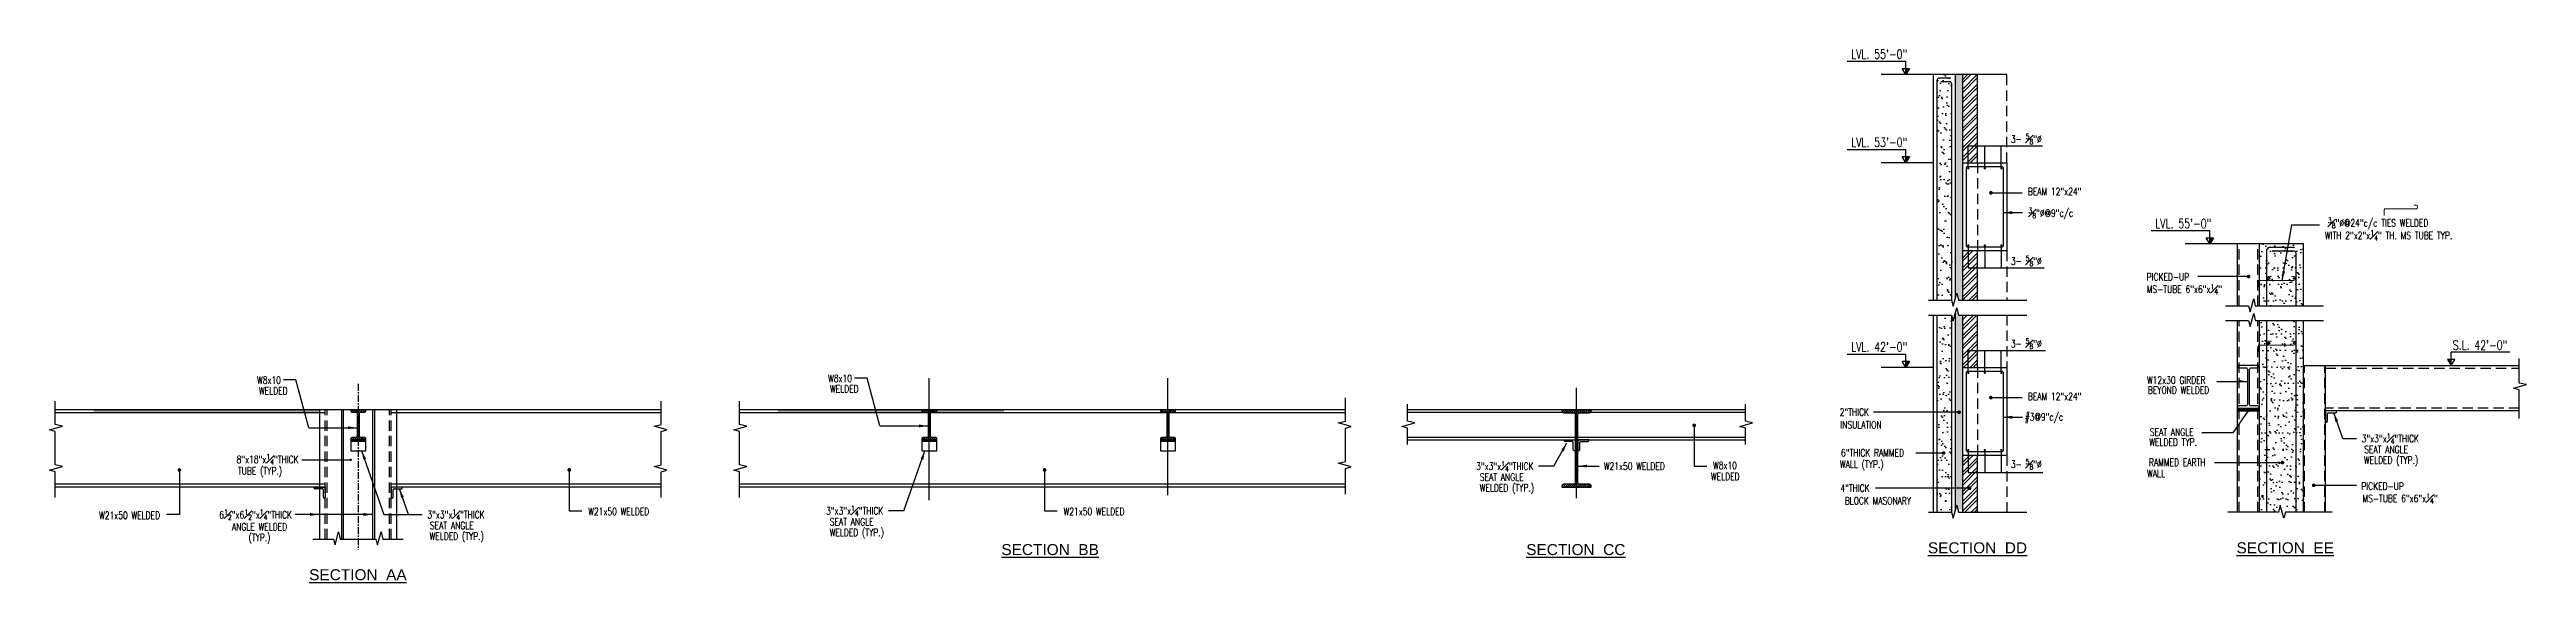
# Model space of a CAD drawing. Header units: inches. Extents: x 54519 to 57616, y 6659 to 8963.
# Drawn here: x 55393 to 56068, y 6659 to 6804 of the extents above; entities that cross this region are included whole.
import ezdxf
from ezdxf.enums import TextEntityAlignment as Align

# ---------------------------------------------------------------- set-up
doc = ezdxf.new("R2010")
doc.units = ezdxf.units.IN
doc.header["$LTSCALE"] = 15
doc.header["$MEASUREMENT"] = 0
doc.linetypes.add('CENTER', pattern=[2, 1.25, -0.25, 0.25, -0.25])
doc.linetypes.add('HIDDEN', pattern=[0.375, 0.25, -0.125])
for name, color, linetype in [('A-HATCH RCC', 8, 'Continuous'), ('A-TEXT-P', 242, 'Continuous'), ('BAR', 4, 'Continuous'), ('GC', 3, 'Continuous'), ('GIRDER', 6, 'HIDDEN'), ('Grid line', 1, 'CENTER'), ('HATCH', 253, 'Continuous'), ('L', 2, 'Continuous'), ('S-GRID', 8, 'CENTER'), ('WALL', 7, 'Continuous')]:
    doc.layers.add(name, color=color, linetype=linetype)
doc.layers.add('TIES', color=4, linetype='Continuous', lineweight=18)
doc.styles.add('1-2', font='simplex.shx', dxfattribs={"width": 0.75, "height": 1.75})
doc.styles.add('16 scale', font='arial.ttf')
doc.styles.add('ROMANS', font='simplex.shx', dxfattribs={"width": 0.75})

msp = doc.modelspace()

# ---------------------------------------------------------------- texts
at = {"layer": 'A-TEXT-P', "color": 4, "style": '16 scale'}
for s, p in [('%%USECTION  BB', (55665.5714198, 6666.5755469)), ('%%USECTION  CC', (55808.7618658, 6666.5755469)), ('%%USECTION  DD', (55918.1549652, 6667.0557455)), ('%%USECTION  EE', (56001.9892081, 6667.0557455)), ('%%USECTION  AA', (55477.0355308, 6659.7315916))]:
    msp.add_text(s, height=3, dxfattribs=at).set_placement(p, align=Align.CENTER)
at = {"layer": 'GIRDER', "color": 2, "linetype": 'Continuous', "ltscale": 5, "insert": (55931.4748816, 6779.8138653), "char_height": 2, "width": 11.228555458, "attachment_point": 5, "style": 'ROMANS'}
msp.add_mtext('\\A1;3- {\\H0.7x;\\S5#8;\\H1.4286x;"%%C}', dxfattribs=at)
at = {"layer": 'GIRDER', "color": 2, "linetype": 'Continuous', "ltscale": 5, "char_height": 2, "attachment_point": 5, "style": 'ROMANS'}
for s, insert in [('\\A1;BEAM 12"x24"', (55939.1785886, 6765.5397548)), ('\\A1;{\\H0.7x;\\S3#8;}"%%C@9"c/c', (55938.1293232, 6759.5563889)), ('\\A1;WITH 2"x2"x{\\H0.7x;\\S1#4;}" TH. MS TUBE TYP.', (56030.1445912, 6753.6018401)), ('\\A1;{\\H0.7x;\\S3#8;}"%%C@24"c/c TIES WELDED', (56027.2791516, 6756.8453673)), ('\\A1;3- {\\H0.7x;\\S5#8;\\H1.4286x;"%%C}', (55931.4748816, 6746.6129537)), ('\\A1;PICKED-UP ', (55970.0249656, 6742.289855)), ('\\A1;MS-TUBE 6"x6"x{\\H0.7x;\\S1#4;}"', (55974.5135774, 6738.9532257)), ('\\A1;3- {\\H0.7x;\\S5#8;\\H1.4286x;"%%C}', (55931.4748816, 6724.1224821)), ('W8x10', (55452.8185546, 6714.1834466)), ('W8x10', (55608.3615599, 6714.6834466)), ('WELDED', (55609.5213901, 6711.8167671)), ('\\A1;W12x30 GIRDER', (55972.3202618, 6714.221477)), ('WELDED', (55453.9783848, 6711.3167671)), ('\\A1;2"THICK ', (55884.6228442, 6705.5233743)), ('\\A1;BEAM 12"x24"', (55939.1785886, 6709.7799239)), ('\\A1;BEYOND WELDED', (55972.9080078, 6711.4952361)), ('\\A1;INSULATION', (55886.4179007, 6702.0605912)), ('\\A1;#3@9"c/c', (55936.2626763, 6703.8650057)), ('\\A1;SEAT ANGLE', (55971.0758739, 6700.0507441)), ('\\A1;3"x3"x{\\H0.7x;\\S1#4;}"THICK', (56030.6106632, 6698.2783369)), ('\\A1;8"x18"x{\\H0.7x;\\S1#4;}"THICK', (55452.4332735, 6692.6236309)), ('\\A1;WALL (TYP.)', (55886.6508854, 6690.9768648)), ('\\A1;6"THICK RAMMED', (55889.5689645, 6694.4396478)), ('\\A1;3- {\\H0.7x;\\S5#8;}"%%C', (55931.4748816, 6691.2903194)), ('\\A1;WELDED TYP.', (55971.4581486, 6697.3245031)), ('\\A1;RAMMED EARTH', (55972.5709532, 6691.8246612)), ('\\A1;WELDED (TYP.)', (56030.8111011, 6692.0949327)), ('\\A1;SEAT ANGLE', (56029.4822504, 6695.3307892)), ('\\A1;TUBE (TYP.)', (55450.3623826, 6689.1608479)), ('\\A1;3"x3"x{\\H0.7x;\\S1#4;}"THICK', (55789.4056385, 6690.7506852)), ('\\A1;WELDED (TYP.)', (55789.9870081, 6684.567281)), ('\\A1;SEAT ANGLE', (55788.5795648, 6687.8031374)), ('W21x50 WELDED', (55824.6942965, 6690.7656388)), ('WELDED', (55849.4615538, 6687.9334785)), ('W8x10', (55849.3856363, 6690.9970447)), ('\\A1;4"THICK', (55884.7900534, 6684.8351455)), ('\\A1;WALL', (55966.8093264, 6688.781673)), ('\\A1;PICKED-UP ', (56028.5017203, 6685.3188225)), ('W21x50 WELDED', (55548.0707269, 6678.4217482)), ('\\A1;3"x3"x{\\H0.7x;\\S1#4;}"THICK', (55612.3461682, 6678.6106852)), ('W21x50 WELDED', (55677.539966, 6678.4217482)), ('\\A1;BLOCK MASONARY', (55891.0396779, 6681.3723625)), ('\\A1;MS-TUBE 6"x6"x{\\H0.7x;\\S1#4;}"', (56033.2610026, 6681.9821932)), ('W21x50 WELDED', (55414.8537584, 6677.3975647)), ('\\A1;6{\\H0.7x;\\S1#2;}"x6{\\H0.7x;\\S1#2;}"x{\\H0.7x;\\S1#4;}"THICK', (55449.1834126, 6677.5409274)), ('\\A1;ANGLE WELDED ', (55450.2373975, 6674.2820524)), ('\\A1;(TYP.)', (55450.2373975, 6671.0279212)), ('\\A1;3"x3"x{\\H0.7x;\\S1#4;}"THICK', (55503.754082, 6677.578315)), ('\\A1;WELDED (TYP.)', (55503.9545199, 6671.3949108)), ('\\A1;SEAT ANGLE', (55502.6256692, 6674.6307672)), ('\\A1;WELDED (TYP.)', (55612.9275379, 6672.427281)), ('\\A1;SEAT ANGLE', (55611.5200946, 6675.6631374))]:
    msp.add_mtext(s, dxfattribs=dict(at, insert=insert))
at = {"layer": 'L', "color": 2, "char_height": 2.5, "attachment_point": 5, "style": '1-2'}
for s, insert in [('\\A1;LVL. 55\'-0"', (55891.3843269, 6802.9382253)), ('\\A1;LVL. 53\'-0"', (55891.3843269, 6778.9382253)), ('\\A1;LVL. 55\'-0"', (55974.2105887, 6756.8347008)), ('\\A1;LVL. 42\'-0"', (55891.3843269, 6723.2468421)), ('\\A1;S.L. 42\'-0"', (56055.0464759, 6723.7327102))]:
    msp.add_mtext(s, dxfattribs=dict(at, insert=insert))

# ---------------------------------------------------------------- hatches: boundary and pattern name
at = {"layer": 'A-HATCH RCC'}
h = msp.add_hatch(dxfattribs=at)
h.set_pattern_fill('AR-SAND,_O', color=2, scale=1.75, angle=353)
h.set_pattern_definition([(30.5, (-56.7826, 0), (0.30151963, 3.36024233), [0, -2.66, 0, -2.975, 0, -2.84375]), (0.5, (-56.7826, 0), (3.67590676, 4.5245002), [0, -1.435, 0, -2.3975, 0, -0.91875]), (320.5, (-58.919, 0.2623), (5.41033357, -0.65432772), [0, -0.875, 0, -3.15, 0, -4.1125]), (310.5, (-58.919, 0.2623), (5.408692, 0.88336295), [0, -0.4375, 0, -2.065, 0, -2.3625])])
h.paths.add_polyline_path([(55911.1503535, 6797.3698371), (55907.1512624, 6797.3698371), (55907.1512624, 6735.9327894), (55911.1503535, 6735.9327894)])
h.paths.add_polyline_path([(55911.1503535, 6731.8115905), (55911.1171874, 6731.9254457), (55907.1512624, 6731.9254457), (55907.1512624, 6705.4495882), (55911.1503535, 6705.4495882)])
h.paths.add_polyline_path([(55911.1503535, 6705.4495882), (55907.1512624, 6705.4495882), (55907.1512624, 6694.3658618), (55908.6892438, 6694.3658618, -1), (55909.1892438, 6694.3658618, -1), (55908.6892438, 6694.3658618), (55907.1512624, 6694.3658618), (55907.1512624, 6684.7613595), (55911.1503535, 6684.7613595)])
h.paths.add_polyline_path([(55911.1503535, 6684.7613595), (55907.1512624, 6684.7613595), (55907.1512624, 6678.2270466), (55911.1503535, 6678.2270466)])
h = msp.add_hatch(dxfattribs=at)
h.set_pattern_fill('AR-SAND,_O', color=2, scale=1.75, angle=353)
h.set_pattern_definition([(30.5, (917.7422, -5137.6734), (0.30151963, 3.36024233), [0, -2.66, 0, -2.975, 0, -2.84375]), (0.5, (917.742, -5137.6734), (3.67590676, 4.5245002), [0, -1.435, 0, -2.3975, 0, -0.91875]), (320.5, (915.6057, -5137.411), (5.41033357, -0.65432772), [0, -0.875, 0, -3.15, 0, -4.1125]), (310.5, (915.6057, -5137.411), (5.408692, 0.88336295), [0, -0.4375, 0, -2.065, 0, -2.3625])])
edge = h.paths.add_edge_path(flags=16)
edge.add_arc((55998.6589363, 6723.2680403), 0.15625, 0, 360)
edge = h.paths.add_edge_path(flags=16)
edge.add_arc((56003.3321626, 6723.2680403), 0.15625, 0, 360)
h.paths.add_polyline_path([(55994.9775242, 6734.397907), (55997.9775242, 6734.397907), (55997.9775242, 6751.2663126), (55994.9775242, 6751.2663126)])
h.paths.add_polyline_path([(55997.9775242, 6730.3905634), (55994.9775242, 6730.3905634), (55994.9775242, 6678.2270466), (55997.9775242, 6678.2270466)])
h.paths.add_polyline_path([(56003.9775242, 6730.3905634), (55997.9775242, 6730.3905634), (55997.9775242, 6678.2270466), (56000.1296319, 6678.2270466), (56000.5720664, 6680.1847625), (56001.5558387, 6676.662474), (56002.0115992, 6678.2270466), (56003.9775242, 6678.2270466)])
h.paths.add_polyline_path([(55997.9775242, 6734.397907), (56003.9775242, 6734.397907), (56003.9775242, 6751.2663126), (55997.9775242, 6751.2663126)])
h.paths.add_polyline_path([(56006.9775242, 6730.3905634), (56003.9775242, 6730.3905634), (56003.9775242, 6678.2270466), (56006.9775242, 6678.2270466)])
h.paths.add_polyline_path([(56003.9775242, 6734.397907), (56006.9775242, 6734.397907), (56006.9775242, 6751.2663126), (56003.9775242, 6751.2663126)])
at = {"layer": 'HATCH'}
h = msp.add_hatch(dxfattribs=at)
h.set_pattern_fill('INSUL', color=256, scale=5, angle=45)
h.set_pattern_definition([(45, (-56.7826, 0), (-1.325825215, 1.325825215), []), (45, (-57.2246, 0.442), (-1.325825215, 1.325825215), [0.625, -0.625]), (45, (-57.6665, 0.8839), (-1.325825215, 1.325825215), [0.625, -0.625])])
h.paths.add_polyline_path([(55914.1502943, 6797.3698371), (55912.1503535, 6797.3698371), (55912.1503535, 6736.4355537), (55912.5567202, 6737.8905052), (55912.9991547, 6735.9327894), (55914.1502943, 6735.9327894)])
edge = h.paths.add_edge_path()
edge.add_line((55914.1502943, 6731.9254457), (55912.9991547, 6731.9254457))
edge.add_line((55912.9991547, 6731.9254457), (55912.5567202, 6733.8831616))
edge.add_line((55912.5567202, 6733.8831616), (55912.1503535, 6732.42821))
edge.add_line((55912.1503535, 6732.42821), (55912.1503535, 6705.4495882))
edge.add_line((55912.1503535, 6705.4495882), (55912.8899492, 6705.4495882))
edge.add_arc((55913.1399492, 6705.4495882), 0.25, 0, 180, ccw=False)
edge.add_arc((55913.1399492, 6705.4495882), 0.25, -180, 0, ccw=False)
edge.add_line((55912.8899492, 6705.4495882), (55912.1503535, 6705.4495882))
edge.add_line((55912.1503535, 6705.4495882), (55912.1503535, 6678.9856284))
edge.add_line((55912.1503535, 6678.9856284), (55914.1502943, 6678.9856284))
edge.add_line((55914.1502943, 6678.9856284), (55914.1502943, 6731.9254457))
at = {"layer": 'HATCH', "linetype": 'Continuous', "ltscale": 5}
h = msp.add_hatch(dxfattribs=at)
h.set_pattern_fill('_USER', color=256, scale=0.375, angle=45, style=0, pattern_type=0)
h.set_pattern_definition([(45, (761.003, -8230.0849), (-0.265165043, 0.265165043), [])])
h.paths.add_polyline_path([(55478.812266, 6705.4866053, 0.4142135624), (55479.187266, 6705.8616053), (55479.187266, 6706.1042991), (55475.062266, 6706.1042991), (55475.062266, 6705.8616053, 0.4142135624), (55475.437266, 6705.4866053), (55476.4442695, 6705.4866053, -0.4142135624), (55476.8192695, 6705.1116053), (55476.8192695, 6698.9869928, -0.4142135624), (55476.4442695, 6698.6119928), (55475.437266, 6698.6119928, 0.4142135623), (55475.062266, 6698.2369928), (55475.062266, 6697.9942991), (55479.187266, 6697.9942991), (55479.187266, 6698.2369928, 0.4142135624), (55478.812266, 6698.6119928), (55477.8052625, 6698.6119928, -0.4142135624), (55477.4302625, 6698.9869928), (55477.4302625, 6705.1116053, -0.4142135624), (55477.8052625, 6705.4866053)])
h = msp.add_hatch(dxfattribs=at)
h.set_pattern_fill('_USER', color=256, scale=0.375, angle=45, style=0, pattern_type=0)
h.set_pattern_definition([(45, (916.546, -8230.0849), (-0.265165043, 0.265165043), [])])
h.paths.add_polyline_path([(55634.3552712, 6705.4866053, 0.4142135624), (55634.7302712, 6705.8616053), (55634.7302712, 6706.1042991), (55630.6052712, 6706.1042991), (55630.6052712, 6705.8616053, 0.4142135624), (55630.9802712, 6705.4866053), (55631.9872747, 6705.4866053, -0.4142135624), (55632.3622747, 6705.1116053), (55632.3622747, 6698.9869928, -0.4142135624), (55631.9872747, 6698.6119928), (55630.9802712, 6698.6119928, 0.4142135623), (55630.6052712, 6698.2369928), (55630.6052712, 6697.9942991), (55634.7302712, 6697.9942991), (55634.7302712, 6698.2369928, 0.4142135624), (55634.3552712, 6698.6119928), (55633.3482678, 6698.6119928, -0.4142135624), (55632.9732678, 6698.9869928), (55632.9732678, 6705.1116053, -0.4142135624), (55633.3482678, 6705.4866053)])
h = msp.add_hatch(dxfattribs=at)
h.set_pattern_fill('_USER', color=256, scale=0.375, angle=45, style=0, pattern_type=0)
h.set_pattern_definition([(45, (981.546, -8230.0849), (-0.265165043, 0.265165043), [])])
h.paths.add_polyline_path([(55699.3552712, 6705.4866053, 0.4142135624), (55699.7302712, 6705.8616053), (55699.7302712, 6706.1042991), (55695.6052712, 6706.1042991), (55695.6052712, 6705.8616053, 0.4142135624), (55695.9802712, 6705.4866053), (55696.9872747, 6705.4866053, -0.4142135624), (55697.3622747, 6705.1116053), (55697.3622747, 6698.9869928, -0.4142135624), (55696.9872747, 6698.6119928), (55695.9802712, 6698.6119928, 0.4142135623), (55695.6052712, 6698.2369928), (55695.6052712, 6697.9942991), (55699.7302712, 6697.9942991), (55699.7302712, 6698.2369928, 0.4142135624), (55699.3552712, 6698.6119928), (55698.3482678, 6698.6119928, -0.4142135624), (55697.9732678, 6698.9869928), (55697.9732678, 6705.1116053, -0.4142135624), (55698.3482678, 6705.4866053)])
h = msp.add_hatch(dxfattribs=at)
h.set_pattern_fill('_USER', color=256, scale=0.375, angle=45, style=0, pattern_type=0)
h.set_pattern_definition([(45, (3013.77046, -7141.46652), (-0.265165043, 0.265165043), [])])
edge = h.paths.add_edge_path()
edge.add_arc((55809.8229219, 6686.3682515), 0.5, 180, 270, ccw=False)
edge.add_line((55809.3229219, 6686.3682515), (55809.3229219, 6704.8403466))
edge.add_arc((55809.8229219, 6704.8403466), 0.5, 90, 180, ccw=False)
edge.add_line((55809.8229219, 6705.3403466), (55812.4479219, 6705.3403466))
edge.add_arc((55812.4479219, 6705.8403466), 0.5, 270, 360)
edge.add_line((55812.9479219, 6705.8403466), (55812.9479219, 6706.1042991))
edge.add_line((55812.9479219, 6706.1042991), (55804.9479219, 6706.1042991))
edge.add_line((55804.9479219, 6706.1042991), (55804.9479219, 6705.8403466))
edge.add_arc((55805.4479219, 6705.8403466), 0.5, 180, 270)
edge.add_line((55805.4479219, 6705.3403466), (55808.0729219, 6705.3403466))
edge.add_arc((55808.0729219, 6704.8403466), 0.5, 0, 90, ccw=False)
edge.add_line((55808.5729219, 6704.8403466), (55808.5729219, 6686.3682515))
edge.add_arc((55808.0729219, 6686.3682515), 0.5, -90, 0, ccw=False)
edge.add_line((55808.0729219, 6685.8682515), (55805.4479219, 6685.8682515))
edge.add_arc((55805.4479219, 6685.3682515), 0.5, 90, 179.9999999994)
edge.add_line((55804.9479219, 6685.3682515), (55804.9479219, 6685.1042991))
edge.add_line((55804.9479219, 6685.1042991), (55812.9479219, 6685.1042991))
edge.add_line((55812.9479219, 6685.1042991), (55812.9479219, 6685.3682515))
edge.add_arc((55812.4479219, 6685.3682515), 0.5, 0, 90)
edge.add_line((55812.4479219, 6685.8682515), (55809.8229219, 6685.8682515))
at = {"layer": 'HATCH'}
h = msp.add_hatch(dxfattribs=at)
h.set_pattern_fill('ANSI31', color=256)
h.set_pattern_definition([(45, (-350.36549, 19.77544), (-0.08838834765, 0.08838834765), [])])
h.paths.add_polyline_path([(55994.9775242, 6706.5607206), (55989.4775242, 6706.5607206), (55989.4775242, 6705.7603607), (55994.9775242, 6705.7603607)])
h.paths.add_polyline_path([(55989.4775242, 6706.5607206), (55988.9775242, 6706.5607206), (55988.9775242, 6705.7603607), (55989.4775242, 6705.7603607)])
at = {"layer": 'L'}
h = msp.add_hatch(color=2, dxfattribs=at)
h.dxf.hatch_style = 1
h.paths.add_polyline_path([(55899.6168024, 6799.0630655), (55898.6392165, 6799.0630655), (55898.6392165, 6797.3698371)])
h = msp.add_hatch(color=2, dxfattribs=at)
h.dxf.hatch_style = 1
h.paths.add_polyline_path([(55899.6168024, 6775.0630655), (55898.6392165, 6775.0630655), (55898.6392165, 6773.3698371)])
h = msp.add_hatch(color=2, dxfattribs=at)
h.dxf.hatch_style = 1
h.paths.add_polyline_path([(55982.4430643, 6752.959541), (55981.4654784, 6752.959541), (55981.4654784, 6751.2663126)])
h = msp.add_hatch(color=2, dxfattribs=at)
h.dxf.hatch_style = 1
h.paths.add_polyline_path([(56047.1588704, 6718.164322), (56047.1588704, 6719.8575504), (56046.1812846, 6719.8575504)])
h = msp.add_hatch(color=2, dxfattribs=at)
h.dxf.hatch_style = 1
h.paths.add_polyline_path([(55899.6168024, 6719.3716823), (55898.6392165, 6719.3716823), (55898.6392165, 6717.6784539)])
at = {"layer": 'WALL'}
h = msp.add_hatch(dxfattribs=at)
h.set_pattern_fill('ANSI32', color=1, scale=5, style=0, double=1)
h.set_pattern_definition([(45, (-56.7826, 0), (-1.325825215, 1.325825215), []), (45, (-55.8988, 0), (-1.325825215, 1.325825215), [])])
h.paths.add_polyline_path([(55918.1512624, 6797.3698371), (55914.1502943, 6797.3698371), (55914.1502943, 6773.3698371), (55915.6502943, 6773.3698371), (55915.6502943, 6777.9702929), (55918.1512624, 6777.9702929)])
h.paths.add_polyline_path([(55918.1512624, 6777.9702929), (55915.6502943, 6777.9702929), (55915.6502943, 6773.3698371), (55918.1512624, 6773.3698371)], flags=17)
h = msp.add_hatch(dxfattribs=at)
h.set_pattern_fill('ANSI32', color=1, scale=5, style=0, double=1)
h.set_pattern_definition([(45, (1272.4602, -5144.2613), (-1.325825215, 1.325825215), []), (45, (1273.344, -5144.2613), (-1.325825215, 1.325825215), [])])
h.paths.add_polyline_path([(55918.1512624, 6689.0779981), (55915.6502943, 6689.0779981), (55915.6502943, 6693.6784539), (55914.1502943, 6693.6784539), (55914.1502943, 6678.2270466), (55918.1512624, 6678.2270466)])
h.paths.add_polyline_path([(55918.1512624, 6693.6784539), (55915.6502943, 6693.6784539), (55915.6502943, 6689.0779981), (55918.1512624, 6689.0779981)], flags=17)
h.paths.add_polyline_path([(55918.1512624, 6722.2789097), (55915.6502943, 6722.2789097), (55915.6502943, 6717.6784539), (55918.1512624, 6717.6784539)], flags=17)
h.paths.add_polyline_path([(55914.1502943, 6735.9327894), (55918.1512624, 6735.9327894), (55918.1512624, 6749.3698371), (55914.1502943, 6749.3698371)])
h.paths.add_polyline_path([(55918.1512624, 6731.9254457), (55914.1502943, 6731.9254457), (55914.1502943, 6717.6784539), (55915.6502943, 6717.6784539), (55915.6502943, 6722.2789097), (55918.1512624, 6722.2789097)])

# ---------------------------------------------------------------- linework, layer by layer
at = {"layer": 'BAR', "linetype": 'Continuous', "ltscale": 5}
for p, q in [((55907.1512624, 6735.9327894), (55907.1512624, 6795.8698371)), ((55910.8645817, 6796.3698371), (55907.6512624, 6796.3698371)), ((55910.6503535, 6795.3698371), (55908.1512624, 6795.3698371)), ((55911.1503535, 6735.8189341), (55911.1503535, 6794.8698371)), ((55996.9775242, 6734.397907), (55996.9775242, 6749.7663126)), ((56004.5334368, 6750.2663126), (55997.4775242, 6750.2663126)), ((56004.4775242, 6749.2663126), (55998.3955229, 6749.2663126)), ((56004.9775242, 6734.397907), (56004.9775242, 6748.7663126)), ((55907.1512624, 6678.2270466), (55907.1512624, 6731.9254457)), ((55911.1503535, 6678.2270466), (55911.1503535, 6731.8115905)), ((55996.9775242, 6678.2270466), (55996.9775242, 6730.3905634)), ((56004.9775242, 6678.2270466), (56004.9775242, 6730.3905634))]:
    msp.add_line(p, q, dxfattribs=at)
for points in [[(55915.6502943, 6772.3698371), (55924.6502943, 6772.3698371, -0.4142135624), (55925.1502943, 6771.8698371), (55925.1502943, 6750.8698371, -0.4142135624), (55924.6502943, 6750.3698371), (55915.6502943, 6750.3698371, -0.4142135624), (55915.1502943, 6750.8698371), (55915.1502943, 6771.8698371, -0.4142135624)], [(55915.6502943, 6716.6784539), (55924.6502943, 6716.6784539, -0.4142135624), (55925.1502943, 6716.1784539), (55925.1502943, 6695.1784539, -0.4142135624), (55924.6502943, 6694.6784539), (55915.6502943, 6694.6784539, -0.4142135624), (55915.1502943, 6695.1784539), (55915.1502943, 6716.1784539, -0.4142135624)]]:
    msp.add_lwpolyline(points, format="xyb", close=True, dxfattribs=at)
at = {"layer": 'BAR', "linetype": 'Continuous', "ltscale": 5, "const_width": 0.3125}
for points in [[(55915.8065443, 6771.8698371, -1), (55915.4940443, 6771.8698371, -1)], [(55919.9940443, 6771.8698371, 1), (55920.3065443, 6771.8698371, 1)], [(55924.4940443, 6771.8698371, 1), (55924.8065443, 6771.8698371, 1)], [(55915.8065443, 6750.8698371, 1), (55915.4940443, 6750.8698371, 1)], [(55919.9940443, 6750.8698371, -1), (55920.3065443, 6750.8698371, -1)], [(55924.4940443, 6750.8698371, -1), (55924.8065443, 6750.8698371, -1)], [(55997.8151863, 6741.867994, -1), (55997.5026863, 6741.867994, -1)], [(56004.4884126, 6741.867994, -1), (56004.1759126, 6741.867994, -1)], [(55997.8151863, 6724.264727, -1), (55997.5026863, 6724.264727, -1)], [(56004.4884126, 6724.264727, -1), (56004.1759126, 6724.264727, -1)], [(55915.8065443, 6716.1784539, -1), (55915.4940443, 6716.1784539, -1)], [(55919.9940443, 6716.1784539, 1), (55920.3065443, 6716.1784539, 1)], [(55924.4940443, 6716.1784539, 1), (55924.8065443, 6716.1784539, 1)], [(55915.8065443, 6695.1784539, 1), (55915.4940443, 6695.1784539, 1)], [(55919.9940443, 6695.1784539, -1), (55920.3065443, 6695.1784539, -1)], [(55924.4940443, 6695.1784539, -1), (55924.8065443, 6695.1784539, -1)]]:
    msp.add_lwpolyline(points, format="xyb", close=True, dxfattribs=at)
at = {"layer": 'BAR', "linetype": 'Continuous', "ltscale": 5}
for centre, start, end in [((55907.6512624, 6795.8698371), 89.9999999997, 180), ((55910.6503535, 6794.8698371), 0, 89.9999999999), ((55997.4775242, 6749.7663126), 90, 180), ((56004.4775242, 6748.7663126), 0, 90)]:
    msp.add_arc(centre, 0.5, start, end, dxfattribs=at)
at = {"layer": 'GC'}
msp.add_line((55994.9775242, 6705.7603607), (55988.9775242, 6705.7603607), dxfattribs=at)
at = {"layer": 'GIRDER', "color": 1, "linetype": 'Continuous', "ltscale": 5}
for p, q in [((55921.817961, 6765.2063239), (55930.3096911, 6765.2063239)), ((55925.1502943, 6759.7944676), (55930.4569227, 6759.7944676)), ((56001.1260243, 6741.3551262), (56003.7867785, 6756.4450131)), ((55991.9775242, 6742.3946859), (55978.1741701, 6742.3946859)), ((55460.1565267, 6714.2414959), (55456.7352213, 6714.2414959)), ((55463.6433445, 6701.2285146), (55460.1565267, 6714.2414959)), ((55615.6995319, 6714.7414959), (55612.2782266, 6714.7414959)), ((55619.1863497, 6701.7285146), (55615.6995319, 6714.7414959)), ((55983.32242, 6713.8620531), (55991.6720277, 6713.8620531)), ((55921.817961, 6709.446493), (55930.3096911, 6709.446493)), ((55991.9775242, 6706.0278613), (55987.731247, 6699.8439281)), ((55463.6433445, 6701.2285146), (55476.8192695, 6701.2285146)), ((55619.1863497, 6701.7285146), (55632.3622747, 6701.7285146)), ((55840.9915609, 6701.8932797), (55840.9915609, 6690.8027877)), ((55925.1502943, 6704.1030844), (55930.4569227, 6704.1030844)), ((55987.731247, 6699.8439281), (55979.2743826, 6699.8439281)), ((56017.6266326, 6698.3304395), (56015.1758083, 6705.304321)), ((55478.0349545, 6694.9942991), (55484.0970927, 6677.6304175)), ((55625.7517097, 6678.6627877), (55631.4822335, 6694.9691357)), ((55802.7775306, 6690.8027877), (55806.3449528, 6697.1435246)), ((56017.6266326, 6698.3304395), (56021.406299, 6698.3304395)), ((55428.4025983, 6689.7532797), (55428.4025983, 6677.6386043)), ((55534.5904018, 6689.7532797), (55534.5904018, 6678.6627877)), ((55664.059641, 6689.7532797), (55664.059641, 6678.6627877)), ((55802.7775306, 6690.8027877), (55798.6100027, 6690.8027877)), ((55809.3229219, 6690.8027877), (55815.0990584, 6690.8027877)), ((55840.9915609, 6690.8027877), (55844.4666629, 6690.8027877)), ((55490.7700513, 6677.6304175), (55488.3192271, 6684.6042991)), ((56009.7413167, 6685.5672773), (56021.4270711, 6685.5672773)), ((55428.4025983, 6677.6386043), (55424.8589813, 6677.6386043)), ((55481.124766, 6677.6386043), (55459.9052016, 6677.6386043)), ((55484.0970927, 6677.6304175), (55494.5497177, 6677.6304175)), ((55534.5904018, 6678.6627877), (55538.0655039, 6678.6627877)), ((55625.7517097, 6678.6627877), (55621.5505324, 6678.6627877)), ((55664.059641, 6678.6627877), (55667.534743, 6678.6627877))]:
    msp.add_line(p, q, dxfattribs=at)
at = {"layer": 'GIRDER', "color": 3, "linetype": 'Continuous', "ltscale": 5}
for p, q in [((56006.9775242, 6718.164322), (56065.7275228, 6718.164322)), ((55466.624766, 6670.9028928), (55466.624766, 6706.1042991)), ((55472.624766, 6670.9028928), (55472.624766, 6706.1042991)), ((55473.124766, 6670.9028928), (55473.124766, 6706.1042991)), ((55481.124766, 6670.9028928), (55481.124766, 6706.1042991)), ((55481.624766, 6670.9028928), (55481.624766, 6706.1042991)), ((55487.624766, 6670.9028928), (55487.624766, 6706.1042991)), ((55394.6051147, 6705.3542991), (55468.124766, 6705.3542991)), ((55466.624766, 6705.3542991), (55405.124766, 6705.3542991)), ((55486.124766, 6705.3542991), (55559.6444173, 6705.3542991)), ((55580.9611124, 6705.3542991), (55746.000415, 6705.3542991)), ((55652.9807637, 6705.3542991), (55591.4807637, 6705.3542991)), ((55762.9327825, 6705.4866053), (55854.9630613, 6705.4866053)), ((55479.187266, 6697.4942991), (55475.062266, 6697.4942991)), ((55634.7302712, 6697.4942991), (55630.6052712, 6697.4942991)), ((55699.7302712, 6697.4942991), (55695.6052712, 6697.4942991)), ((55762.9327825, 6697.9942991), (55808.5729219, 6697.9942991)), ((55809.3229219, 6697.9942991), (55854.9630613, 6697.9942991))]:
    msp.add_line(p, q, dxfattribs=at)
for points in [[(55914.1502943, 6773.3698371), (55926.1502943, 6773.3698371), (55926.1502943, 6749.3698371), (55914.1502943, 6749.3698371)], [(55914.1502943, 6717.6784539), (55926.1502943, 6717.6784539), (55926.1502943, 6693.6784539), (55914.1502943, 6693.6784539)]]:
    msp.add_lwpolyline(points, close=True, dxfattribs=at)
at = {"layer": 'GIRDER', "color": 1, "linetype": 'Continuous', "ltscale": 5}
for points, const_width in [([(55922.067961, 6765.2063239, -1), (55921.567961, 6765.2063239, -1)], 0.5), ([(55991.7275242, 6742.3946859, 1), (55992.2275242, 6742.3946859, 1)], 0.5), ([(55922.067961, 6709.446493, -1), (55921.567961, 6709.446493, -1)], 0.5), ([(55991.7275242, 6706.0278613, 1), (55992.2275242, 6706.0278613, 1)], 0.5), ([(55840.7415609, 6701.8932797, 1), (55841.2415609, 6701.8932797, 1)], 0.5), ([(55913.3899492, 6705.4495882, -1), (55912.8899492, 6705.4495882, -1)], 0.5), ([(55474.9203595, 6692.5216024, 1), (55475.2328595, 6692.5216024, 1)], 0.3125), ([(55909.1892438, 6694.3658618, -1), (55908.6892438, 6694.3658618, -1)], 0.5), ([(55428.6525983, 6689.7532797, -1), (55428.1525983, 6689.7532797, -1)], 0.5), ([(55534.3404018, 6689.7532797, 1), (55534.8404018, 6689.7532797, 1)], 0.5), ([(55663.809641, 6689.7532797, 1), (55664.309641, 6689.7532797, 1)], 0.5), ([(56000.9816549, 6691.7508752, 1), (56001.4816549, 6691.7508752, 1)], 0.5), ([(56009.4913167, 6685.5672773, 1), (56009.9913167, 6685.5672773, 1)], 0.5), ([(55916.2521143, 6684.7613595, -1), (55915.7521143, 6684.7613595, -1)], 0.5)]:
    msp.add_lwpolyline(points, format="xyb", close=True, dxfattribs=dict(at, const_width=const_width))
for points in [[(55925.1502943, 6759.7944676, 0, 0.8, 0), (55927.6502943, 6759.7944676, 0.8, 0.8, 0)], [(56001.1260243, 6741.3551262, 0, 0.8, 0), (56001.5601448, 6743.8171456, 0.8, 0.8, 0)], [(55991.6720277, 6713.8620531, 0, 0.8, 0), (55989.1720695, 6713.8765063, 0.8, 0.8, 0)], [(55476.8192695, 6701.2285146, 0, 0.8, 0), (55474.3193112, 6701.2429679, 0.8, 0.8, 0)], [(55632.3622747, 6701.7285146, 0, 0.8, 0), (55629.8623165, 6701.7429679, 0.8, 0.8, 0)], [(55925.1502943, 6704.1030844, 0, 0.8, 0), (55927.6502943, 6704.1030844, 0.8, 0.8, 0)], [(56015.1758083, 6705.304321, 0, 0.8, 0), (56016.0205027, 6702.951346, 0.8, 0.8, 0)], [(55478.0349545, 6694.9942991, 0, 0.8, 0), (55478.8796489, 6692.6413241, 0.8, 0.8, 0)], [(55631.4822335, 6694.9691357, 0, 0.8, 0), (55630.637539, 6692.6161608, 0.8, 0.8, 0)], [(55806.3449528, 6697.1435246, 0, 0.8, 0), (55805.1045014, 6694.9729762, 0.8, 0.8, 0)], [(55809.3229219, 6690.8027877, 0, 0.8, 0), (55811.8229131, 6690.809426, 0.8, 0.8, 0)], [(55488.3192271, 6684.6042991, 0, 0.8, 0), (55489.1639215, 6682.2513241, 0.8, 0.8, 0)], [(55466.5265031, 6677.6386043, 0, 0.8, 0), (55464.0265031, 6677.6386043, 0.8, 0.8, 0)], [(55481.0265031, 6677.6386043, 0, 0.8, 0), (55478.5265031, 6677.6386043, 0.8, 0.8, 0)]]:
    msp.add_lwpolyline(points, format="xyseb", dxfattribs=at)
at = {"layer": 'GIRDER', "color": 4, "linetype": 'Continuous', "ltscale": 5}
for points in [[(55992.2830207, 6717.1716282, -0.4142135624), (55992.6580207, 6717.5466282), (55994.4954883, 6717.5466282, 0.4142135624), (55994.8704883, 6717.9216282), (55994.8704883, 6718.164322), (55988.9775242, 6718.164322), (55988.9775242, 6717.9216282, 0.4142135624), (55989.3525242, 6717.5466282), (55991.2970277, 6717.5466282, -0.4142135624), (55991.6720277, 6717.1716282), (55991.6720277, 6707.5534144, -0.4142135624), (55991.2970277, 6707.1784144), (55989.3525242, 6707.1784144, 0.4142135623), (55988.9775242, 6706.8034144), (55988.9775242, 6706.5607206), (55994.8704883, 6706.5607206), (55994.8704883, 6706.8034144, 0.4142135624), (55994.4954883, 6707.1784144), (55992.6580207, 6707.1784144, -0.4142135624), (55992.2830207, 6707.5534144)], [(55477.4302625, 6705.1116053, -0.4142135624), (55477.8052625, 6705.4866053), (55478.812266, 6705.4866053, 0.4142135624), (55479.187266, 6705.8616053), (55479.187266, 6706.1042991), (55475.062266, 6706.1042991), (55475.062266, 6705.8616053, 0.4142135624), (55475.437266, 6705.4866053), (55476.4442695, 6705.4866053, -0.4142135624), (55476.8192695, 6705.1116053), (55476.8192695, 6698.9869928, -0.4142135624), (55476.4442695, 6698.6119928), (55475.437266, 6698.6119928, 0.4142135623), (55475.062266, 6698.2369928), (55475.062266, 6697.9942991), (55479.187266, 6697.9942991), (55479.187266, 6698.2369928, 0.4142135624), (55478.812266, 6698.6119928), (55477.8052625, 6698.6119928, -0.4142135624), (55477.4302625, 6698.9869928)], [(55632.9732678, 6705.1116053, -0.4142135624), (55633.3482678, 6705.4866053), (55634.3552712, 6705.4866053, 0.4142135624), (55634.7302712, 6705.8616053), (55634.7302712, 6706.1042991), (55630.6052712, 6706.1042991), (55630.6052712, 6705.8616053, 0.4142135624), (55630.9802712, 6705.4866053), (55631.9872747, 6705.4866053, -0.4142135624), (55632.3622747, 6705.1116053), (55632.3622747, 6698.9869928, -0.4142135624), (55631.9872747, 6698.6119928), (55630.9802712, 6698.6119928, 0.4142135623), (55630.6052712, 6698.2369928), (55630.6052712, 6697.9942991), (55634.7302712, 6697.9942991), (55634.7302712, 6698.2369928, 0.4142135624), (55634.3552712, 6698.6119928), (55633.3482678, 6698.6119928, -0.4142135624), (55632.9732678, 6698.9869928)], [(55697.9732678, 6705.1116053, -0.4142135624), (55698.3482678, 6705.4866053), (55699.3552712, 6705.4866053, 0.4142135624), (55699.7302712, 6705.8616053), (55699.7302712, 6706.1042991), (55695.6052712, 6706.1042991), (55695.6052712, 6705.8616053, 0.4142135624), (55695.9802712, 6705.4866053), (55696.9872747, 6705.4866053, -0.4142135624), (55697.3622747, 6705.1116053), (55697.3622747, 6698.9869928, -0.4142135624), (55696.9872747, 6698.6119928), (55695.9802712, 6698.6119928, 0.4142135623), (55695.6052712, 6698.2369928), (55695.6052712, 6697.9942991), (55699.7302712, 6697.9942991), (55699.7302712, 6698.2369928, 0.4142135624), (55699.3552712, 6698.6119928), (55698.3482678, 6698.6119928, -0.4142135624), (55697.9732678, 6698.9869928)], [(55809.8229219, 6685.8682515, -0.4142135624), (55809.3229219, 6686.3682515), (55809.3229219, 6704.8403466, -0.4142135624), (55809.8229219, 6705.3403466), (55812.4479219, 6705.3403466, 0.4142135624), (55812.9479219, 6705.8403466), (55812.9479219, 6706.1042991), (55804.9479219, 6706.1042991), (55804.9479219, 6705.8403466, 0.4142135624), (55805.4479219, 6705.3403466), (55808.0729219, 6705.3403466, -0.4142135624), (55808.5729219, 6704.8403466), (55808.5729219, 6686.3682515, -0.4142135624), (55808.0729219, 6685.8682515), (55805.4479219, 6685.8682515, 0.4142135624), (55804.9479219, 6685.3682515), (55804.9479219, 6685.1042991), (55812.9479219, 6685.1042991), (55812.9479219, 6685.3682515, 0.4142135624), (55812.4479219, 6685.8682515)]]:
    msp.add_lwpolyline(points, format="xyb", close=True, dxfattribs=at)
at = {"layer": 'GIRDER', "color": 3, "linetype": 'Continuous', "ltscale": 5}
for points in [[(55559.6444173, 6706.1042991), (55394.6051147, 6706.1042991)], [(55405.124766, 6706.1042991), (55466.624766, 6706.1042991)], [(55746.000415, 6706.1042991), (55580.9611124, 6706.1042991)], [(55591.4807637, 6706.1042991), (55652.9807637, 6706.1042991)], [(55854.9630613, 6706.1042991), (55762.9327825, 6706.1042991)], [(56065.7275228, 6705.804321), (56012.9775242, 6705.804321)], [(55479.187266, 6697.9942991), (55475.062266, 6697.9942991), (55475.062266, 6694.9942991), (55479.187266, 6694.9942991), (55479.187266, 6697.9942991)], [(55634.7302712, 6697.9942991), (55630.6052712, 6697.9942991), (55630.6052712, 6694.9942991), (55634.7302712, 6694.9942991), (55634.7302712, 6697.9942991)], [(55699.7302712, 6697.9942991), (55695.6052712, 6697.9942991), (55695.6052712, 6694.9942991), (55699.7302712, 6694.9942991), (55699.7302712, 6697.9942991)], [(55808.5729219, 6698.6119928), (55762.9327825, 6698.6119928)], [(55854.9630613, 6698.6119928), (55809.3229219, 6698.6119928)], [(55468.124766, 6685.8542991), (55394.6051147, 6685.8542991)], [(55559.6444173, 6685.8542991), (55486.124766, 6685.8542991)], [(55746.000415, 6685.8542991), (55580.9611124, 6685.8542991)], [(55468.124766, 6685.1042991), (55394.6051147, 6685.1042991)], [(55465.124766, 6685.1042991), (55466.624766, 6685.1042991)], [(55559.6444173, 6685.1042991), (55486.124766, 6685.1042991)], [(55489.124766, 6685.1042991), (55487.624766, 6685.1042991)], [(55746.000415, 6685.1042991), (55580.9611124, 6685.1042991)]]:
    msp.add_lwpolyline(points, dxfattribs=at)
for points in [[(56015.9775242, 6705.804321), (56012.9775242, 6705.804321), (56012.9775242, 6702.804321), (56013.1775242, 6702.804321, 0.4142135624), (56013.4775242, 6703.104321), (56013.4775242, 6705.004321, -0.4142135624), (56013.7775242, 6705.304321), (56015.6775242, 6705.304321, 0.4142135624), (56015.9775242, 6705.604321), (56015.9775242, 6705.804321)], [(55805.5729219, 6697.9942991), (55808.5729219, 6697.9942991), (55808.5729219, 6694.9942991), (55808.3729219, 6694.9942991, -0.4142135624), (55808.0729219, 6695.2942991), (55808.0729219, 6697.1942991, 0.4142135624), (55807.7729219, 6697.4942991), (55805.8729219, 6697.4942991, -0.4142135624), (55805.5729219, 6697.7942991), (55805.5729219, 6697.9942991)], [(55812.3229219, 6697.9942991), (55809.3229219, 6697.9942991), (55809.3229219, 6694.9942991), (55809.5229219, 6694.9942991, 0.4142135624), (55809.8229219, 6695.2942991), (55809.8229219, 6697.1942991, -0.4142135624), (55810.1229219, 6697.4942991), (55812.0229219, 6697.4942991, 0.4142135624), (55812.3229219, 6697.7942991), (55812.3229219, 6697.9942991)], [(55466.624766, 6684.6042991), (55465.424766, 6684.6042991, -0.4142135624), (55465.124766, 6684.9042991), (55465.124766, 6685.1042991)], [(55487.624766, 6684.6042991), (55488.824766, 6684.6042991, 0.4142135624), (55489.124766, 6684.9042991), (55489.124766, 6685.1042991)]]:
    msp.add_lwpolyline(points, format="xyb", dxfattribs=at)
at = {"layer": 'Grid line', "ltscale": 5}
for p, q in [((55632.6677712, 6681.5683166), (55632.6677712, 6714.7414959)), ((55697.6677712, 6682.8987013), (55697.6677712, 6714.7414959)), ((55808.9479219, 6682.1042991), (55808.9479219, 6712.0686079))]:
    msp.add_line(p, q, dxfattribs=at)
at = {"layer": 'L', "color": 2}
for p, q in [((55882.6423441, 6800.9949476), (55898.6392165, 6800.9949476)), ((55898.6392165, 6797.3698371), (55898.6392165, 6800.9949476)), ((55897.6616307, 6799.0630655), (55899.6168024, 6799.0630655)), ((55882.6423441, 6776.9949476), (55898.6392165, 6776.9949476)), ((55897.6616307, 6775.0630655), (55899.6168024, 6775.0630655)), ((55898.6392165, 6773.3698371), (55898.6392165, 6776.9949476)), ((55965.4686059, 6754.8914231), (55981.4654784, 6754.8914231)), ((55981.4654784, 6751.2663126), (55981.4654784, 6754.8914231)), ((55980.4878925, 6752.959541), (55982.4430643, 6752.959541)), ((55882.6423441, 6721.3035644), (55898.6392165, 6721.3035644)), ((55898.6392165, 6717.6784539), (55898.6392165, 6721.3035644)), ((56048.1364563, 6719.8575504), (56046.1812846, 6719.8575504)), ((56047.1588704, 6718.164322), (56047.1588704, 6721.7894325)), ((56063.1557429, 6721.7894325), (56047.1588704, 6721.7894325)), ((55897.6616307, 6719.3716823), (55899.6168024, 6719.3716823))]:
    msp.add_line(p, q, dxfattribs=at)
at = {"layer": 'L', "color": 1}
for p, q in [((55915.6502943, 6771.8698371), (55915.6502943, 6777.9702929)), ((55915.6502943, 6777.9702929), (55935.8680791, 6777.9702929)), ((55920.1502943, 6771.8698371), (55920.1502943, 6777.9702929)), ((55924.6502943, 6771.8698371), (55924.6502943, 6777.9702929)), ((56003.7867785, 6756.4450131), (56011.3018835, 6756.4450131)), ((55915.6502943, 6750.8698371), (55915.6502943, 6744.7693813)), ((55920.1502943, 6750.8698371), (55920.1502943, 6744.7693813)), ((55924.6502943, 6750.8698371), (55924.6502943, 6744.7693813)), ((55915.6502943, 6744.7693813), (55936.3110015, 6744.7693813)), ((55915.6502943, 6716.1784539), (55915.6502943, 6722.2789097)), ((55915.6502943, 6722.2789097), (55936.6509468, 6722.2789097)), ((55920.1502943, 6716.1784539), (55920.1502943, 6722.2789097)), ((55924.6502943, 6716.1784539), (55924.6502943, 6722.2789097)), ((55913.1399492, 6705.4495882), (55889.8397669, 6705.4495882)), ((55461.7689878, 6692.5216024), (55475.0766095, 6692.5216024)), ((55908.9392438, 6694.3658618), (55901.3606103, 6694.3658618)), ((55915.6502943, 6695.1784539), (55915.6502943, 6689.0779981)), ((55920.1502943, 6695.1784539), (55920.1502943, 6689.0779981)), ((55924.6502943, 6695.1784539), (55924.6502943, 6689.0779981)), ((55915.6502943, 6689.0779981), (55935.9193017, 6689.0779981)), ((55982.7010198, 6691.7508752), (56001.2316549, 6691.7508752)), ((55916.0021143, 6684.7613595), (55890.3398469, 6684.7613595))]:
    msp.add_line(p, q, dxfattribs=at)
at = {"layer": 'L', "color": 2}
for points in [[(55899.6168024, 6799.0630655), (55898.6392165, 6797.3698371), (55897.6616307, 6799.0630655)], [(55899.6168024, 6775.0630655), (55898.6392165, 6773.3698371), (55897.6616307, 6775.0630655)], [(55982.4430643, 6752.959541), (55981.4654784, 6751.2663126), (55980.4878925, 6752.959541)], [(56046.1812846, 6719.8575504), (56047.1588704, 6718.164322), (56048.1364563, 6719.8575504)], [(55899.6168024, 6719.3716823), (55898.6392165, 6717.6784539), (55897.6616307, 6719.3716823)]]:
    msp.add_lwpolyline(points, dxfattribs=at)
at = {"layer": 'S-GRID', "color": 1, "linetype": 'CENTER', "ltscale": 0.1}
msp.add_line((55477.124766, 6713.1696786), (55477.124766, 6668.1262509), dxfattribs=at)
at = {"layer": 'TIES', "linetype": 'Continuous'}
for points in [[(56028.971916, 6759.0322331), (56028.971916, 6760.5836425, -0.4142135624), (56029.194692, 6760.8064184), (56037.4859764, 6760.8064184, 0.4261041465), (56038.0402089, 6761.4174843, 0.3606174), (56037.6941657, 6761.857121), (56036.9730735, 6761.8578)], [(55994.7275228, 6739.5809408), (55994.7275228, 6741.1323502, -0.4142135624), (55994.9502988, 6741.3551262), (56004.2415833, 6741.3551262, 0.4261041465), (56004.7958157, 6741.966192, 0.3606174), (56004.4497725, 6742.4058287), (56003.7286803, 6742.4065077)], [(55997.7134652, 6741.3551262, -0.4261041465), (55997.1592328, 6741.966192, -0.3606174), (55997.505276, 6742.4058287), (55998.2263681, 6742.4065077)], [(55994.7275228, 6721.9776739), (55994.7275228, 6723.5290832, -0.4142135624), (55994.9502988, 6723.7518592), (56004.2415833, 6723.7518592, 0.4261041465), (56004.7958157, 6724.3629251, 0.3606174), (56004.4497725, 6724.8025618), (56003.7286803, 6724.8032408)], [(55997.7134652, 6723.7518592, -0.4261041465), (55997.1592328, 6724.3629251, -0.3606174), (55997.505276, 6724.8025618), (55998.2263681, 6724.8032408)]]:
    msp.add_lwpolyline(points, format="xyb", dxfattribs=at)
at = {"layer": 'WALL', "color": 3}
for p, q in [((55906.1512624, 6797.3698371), (55891.9323327, 6797.3698371)), ((55906.1512624, 6773.3698371), (55891.9323327, 6773.3698371)), ((55988.9775242, 6751.2663126), (55974.7585946, 6751.2663126)), ((55906.1512624, 6717.6784539), (55891.9323327, 6717.6784539))]:
    msp.add_line(p, q, dxfattribs=at)
at = {"layer": 'WALL', "color": 5}
for p, q in [((55926.1502943, 6797.3698371), (55906.1512624, 6797.3698371)), ((55906.1512624, 6735.9327894), (55906.1512624, 6797.3698371)), ((55912.1503535, 6736.4355537), (55912.1503535, 6797.3698371)), ((55914.1502943, 6735.9327894), (55914.1502943, 6797.3698371)), ((55918.1512624, 6773.3698371), (55918.1512624, 6797.3698371)), ((55918.1512624, 6735.9327894), (55918.1512624, 6749.3698371)), ((56006.9775242, 6751.2663126), (55988.9775242, 6751.2663126)), ((55988.9775242, 6734.397907), (55988.9775242, 6751.2663126)), ((55994.9775242, 6734.397907), (55994.9775242, 6751.2663126)), ((56006.9775242, 6734.397907), (56006.9775242, 6751.2663126)), ((55906.1512624, 6678.2270466), (55906.1512624, 6731.9254457)), ((55912.1503535, 6678.7298109), (55912.1503535, 6732.42821)), ((55914.1502943, 6678.2270466), (55914.1502943, 6731.9254457)), ((55918.1512624, 6717.6784539), (55918.1512624, 6731.9254457)), ((55988.9775242, 6678.2270466), (55988.9775242, 6730.3905634)), ((55994.9775242, 6678.2270466), (55994.9775242, 6730.3905634)), ((56006.9775242, 6678.2270466), (56006.9775242, 6730.3905634)), ((56012.9775242, 6678.2270466), (56012.9775242, 6718.164322)), ((55918.1512624, 6678.2270466), (55918.1512624, 6693.6784539))]:
    msp.add_line(p, q, dxfattribs=at)
at = {"layer": 'WALL', "color": 2, "linetype": 'HIDDEN', "ltscale": 0.75}
for p, q in [((55926.1502943, 6773.3698371), (55926.1502943, 6797.3698371)), ((55918.1512624, 6773.3698371), (55918.1512624, 6749.3698371)), ((55926.1502943, 6749.3698371), (55926.1502943, 6735.9327894)), ((55989.4775242, 6734.397907), (55989.4775242, 6751.2663126)), ((55994.4775242, 6734.397907), (55994.4775242, 6751.2663126)), ((55926.1502943, 6731.9254457), (55926.1502943, 6717.6784539)), ((55989.4775242, 6678.2270466), (55989.4775242, 6730.3905634)), ((55994.4775242, 6678.2270466), (55994.4775242, 6730.3905634)), ((55918.1512624, 6717.6784539), (55918.1512624, 6693.6784539)), ((56007.2275242, 6678.2270466), (56007.2275242, 6718.164322)), ((56012.7275242, 6678.2270466), (56012.7275242, 6718.164322)), ((56012.9775242, 6717.414322), (56065.7275228, 6717.414322)), ((55468.124766, 6670.9028928), (55468.124766, 6706.1042991)), ((55468.624766, 6670.9028928), (55468.624766, 6706.1042991)), ((55485.624766, 6670.9028928), (55485.624766, 6706.1042991)), ((55486.124766, 6670.9028928), (55486.124766, 6706.1042991)), ((56065.7275228, 6706.554321), (56012.9775242, 6706.554321)), ((55926.1502943, 6693.6784539), (55926.1502943, 6678.2270466))]:
    msp.add_line(p, q, dxfattribs=at)
at = {"layer": 'WALL', "color": 2, "linetype": 'HIDDEN'}
for p, q in [((55487.624766, 6685.8542991), (55486.124766, 6685.8542991)), ((55466.624766, 6685.1042991), (55468.124766, 6685.1042991)), ((55487.624766, 6685.1042991), (55486.124766, 6685.1042991))]:
    msp.add_line(p, q, dxfattribs=at)
at = {"layer": 'WALL', "color": 1}
for points in [[(55904.8570553, 6735.9327894), (55911.1171874, 6735.9327894), (55911.5729479, 6734.3682167), (55912.5567202, 6737.8905052), (55912.9991547, 6735.9327894), (55931.5869196, 6735.9327894)], [(55904.8570553, 6731.9254457), (55911.1171874, 6731.9254457), (55911.5729479, 6730.3608731), (55912.5567202, 6733.8831616), (55912.9991547, 6731.9254457), (55931.5869196, 6731.9254457)], [(55985.6842853, 6734.397907), (55991.9444173, 6734.397907), (55992.4001779, 6732.8333344), (55993.3839502, 6736.3556228), (55993.8263847, 6734.397907), (56012.4141496, 6734.397907)], [(55985.6842853, 6730.3905634), (55991.9444173, 6730.3905634), (55992.4001779, 6728.8259908), (55993.3839502, 6732.3482792), (55993.8263847, 6730.3905634), (56012.4141496, 6730.3905634)], [(56065.7275228, 6703.781134), (56065.7275228, 6711.5349318), (56064.1629502, 6711.9906924), (56067.6852387, 6712.9744647), (56065.7275228, 6713.4168992), (56065.7275228, 6720.0924413)], [(55394.6051147, 6682.2119137), (55394.6051147, 6689.2222212), (55393.0405421, 6689.6779818), (55396.5628305, 6690.6617541), (55394.6051147, 6691.1041886), (55394.6051147, 6700.2180882), (55393.0405421, 6700.6738488), (55396.5628305, 6701.6576211), (55394.6051147, 6702.1000556), (55394.6051147, 6708.5014851)], [(55559.6444173, 6682.2119137), (55559.6444173, 6689.2222212), (55561.2089899, 6689.6779818), (55557.6867014, 6690.6617541), (55559.6444173, 6691.1041886), (55559.6444173, 6700.2180882), (55561.2089899, 6700.6738488), (55557.6867014, 6701.6576211), (55559.6444173, 6702.1000556), (55559.6444173, 6708.5014851)], [(55580.9611124, 6682.2119137), (55580.9611124, 6689.2222212), (55579.3965398, 6689.6779818), (55582.9188283, 6690.6617541), (55580.9611124, 6691.1041886), (55580.9611124, 6700.2180882), (55579.3965398, 6700.6738488), (55582.9188283, 6701.6576211), (55580.9611124, 6702.1000556), (55580.9611124, 6708.5014851)], [(55746.000415, 6683.1354249), (55746.000415, 6690.1457325), (55747.5649877, 6690.601493), (55744.0426992, 6691.5852653), (55746.000415, 6692.0276998), (55746.000415, 6701.1415994), (55747.5649877, 6701.59736), (55744.0426992, 6702.5811323), (55746.000415, 6703.0235668), (55746.000415, 6709.4249964)], [(55762.9327825, 6696.7211121), (55762.9327825, 6701.1415994), (55761.3682098, 6701.59736), (55764.8904983, 6702.5811323), (55762.9327825, 6703.0235668), (55762.9327825, 6707.6529784)], [(55854.9630613, 6696.7211121), (55854.9630613, 6701.1415994), (55853.3984887, 6701.59736), (55856.9207772, 6702.5811323), (55854.9630613, 6703.0235668), (55854.9630613, 6707.6529784)], [(55904.8570553, 6678.2270466), (55911.1171874, 6678.2270466), (55911.5729479, 6676.662474), (55912.5567202, 6680.1847625), (55912.9991547, 6678.2270466), (55931.5869196, 6678.2270466)], [(56014.7735425, 6678.2270466), (56002.0115992, 6678.2270466), (56001.5558387, 6676.662474), (56000.5720664, 6680.1847625), (56000.1296319, 6678.2270466), (55986.3250547, 6678.2270466)], [(55464.7755916, 6670.9028928), (55470.3421755, 6670.9028928), (55470.797936, 6669.3383202), (55471.7817083, 6672.8606086), (55472.2241428, 6670.9028928), (55481.8996903, 6670.9028928), (55482.3554508, 6669.3383202), (55483.3392231, 6672.8606086), (55483.7816576, 6670.9028928), (55489.3452347, 6670.9028928)]]:
    msp.add_lwpolyline(points, dxfattribs=at)
at = {"layer": 'WALL', "color": 2, "linetype": 'HIDDEN', "ltscale": 0.75}
for points in [[(55465.124766, 6685.1042991), (55468.124766, 6685.1042991), (55468.124766, 6682.1042991), (55467.924766, 6682.1042991, -0.4142135624), (55467.624766, 6682.4042991), (55467.624766, 6684.3042991, 0.4142135624), (55467.324766, 6684.6042991), (55465.424766, 6684.6042991, -0.4142135624), (55465.124766, 6684.9042991), (55465.124766, 6685.1042991)], [(55489.124766, 6685.1042991), (55486.124766, 6685.1042991), (55486.124766, 6682.1042991), (55486.324766, 6682.1042991, 0.4142135624), (55486.624766, 6682.4042991), (55486.624766, 6684.3042991, -0.4142135624), (55486.924766, 6684.6042991), (55488.824766, 6684.6042991, 0.4142135624), (55489.124766, 6684.9042991), (55489.124766, 6685.1042991)]]:
    msp.add_lwpolyline(points, format="xyb", dxfattribs=at)

msp.set_redraw_order([(e.dxf.handle, doc.entitydb.next_handle()) for e in msp.query("TEXT MTEXT ATTDEF DIMENSION ARC_DIMENSION")])  # texts and dimensions are drawn at this point

doc.saveas('drawing.dxf')
